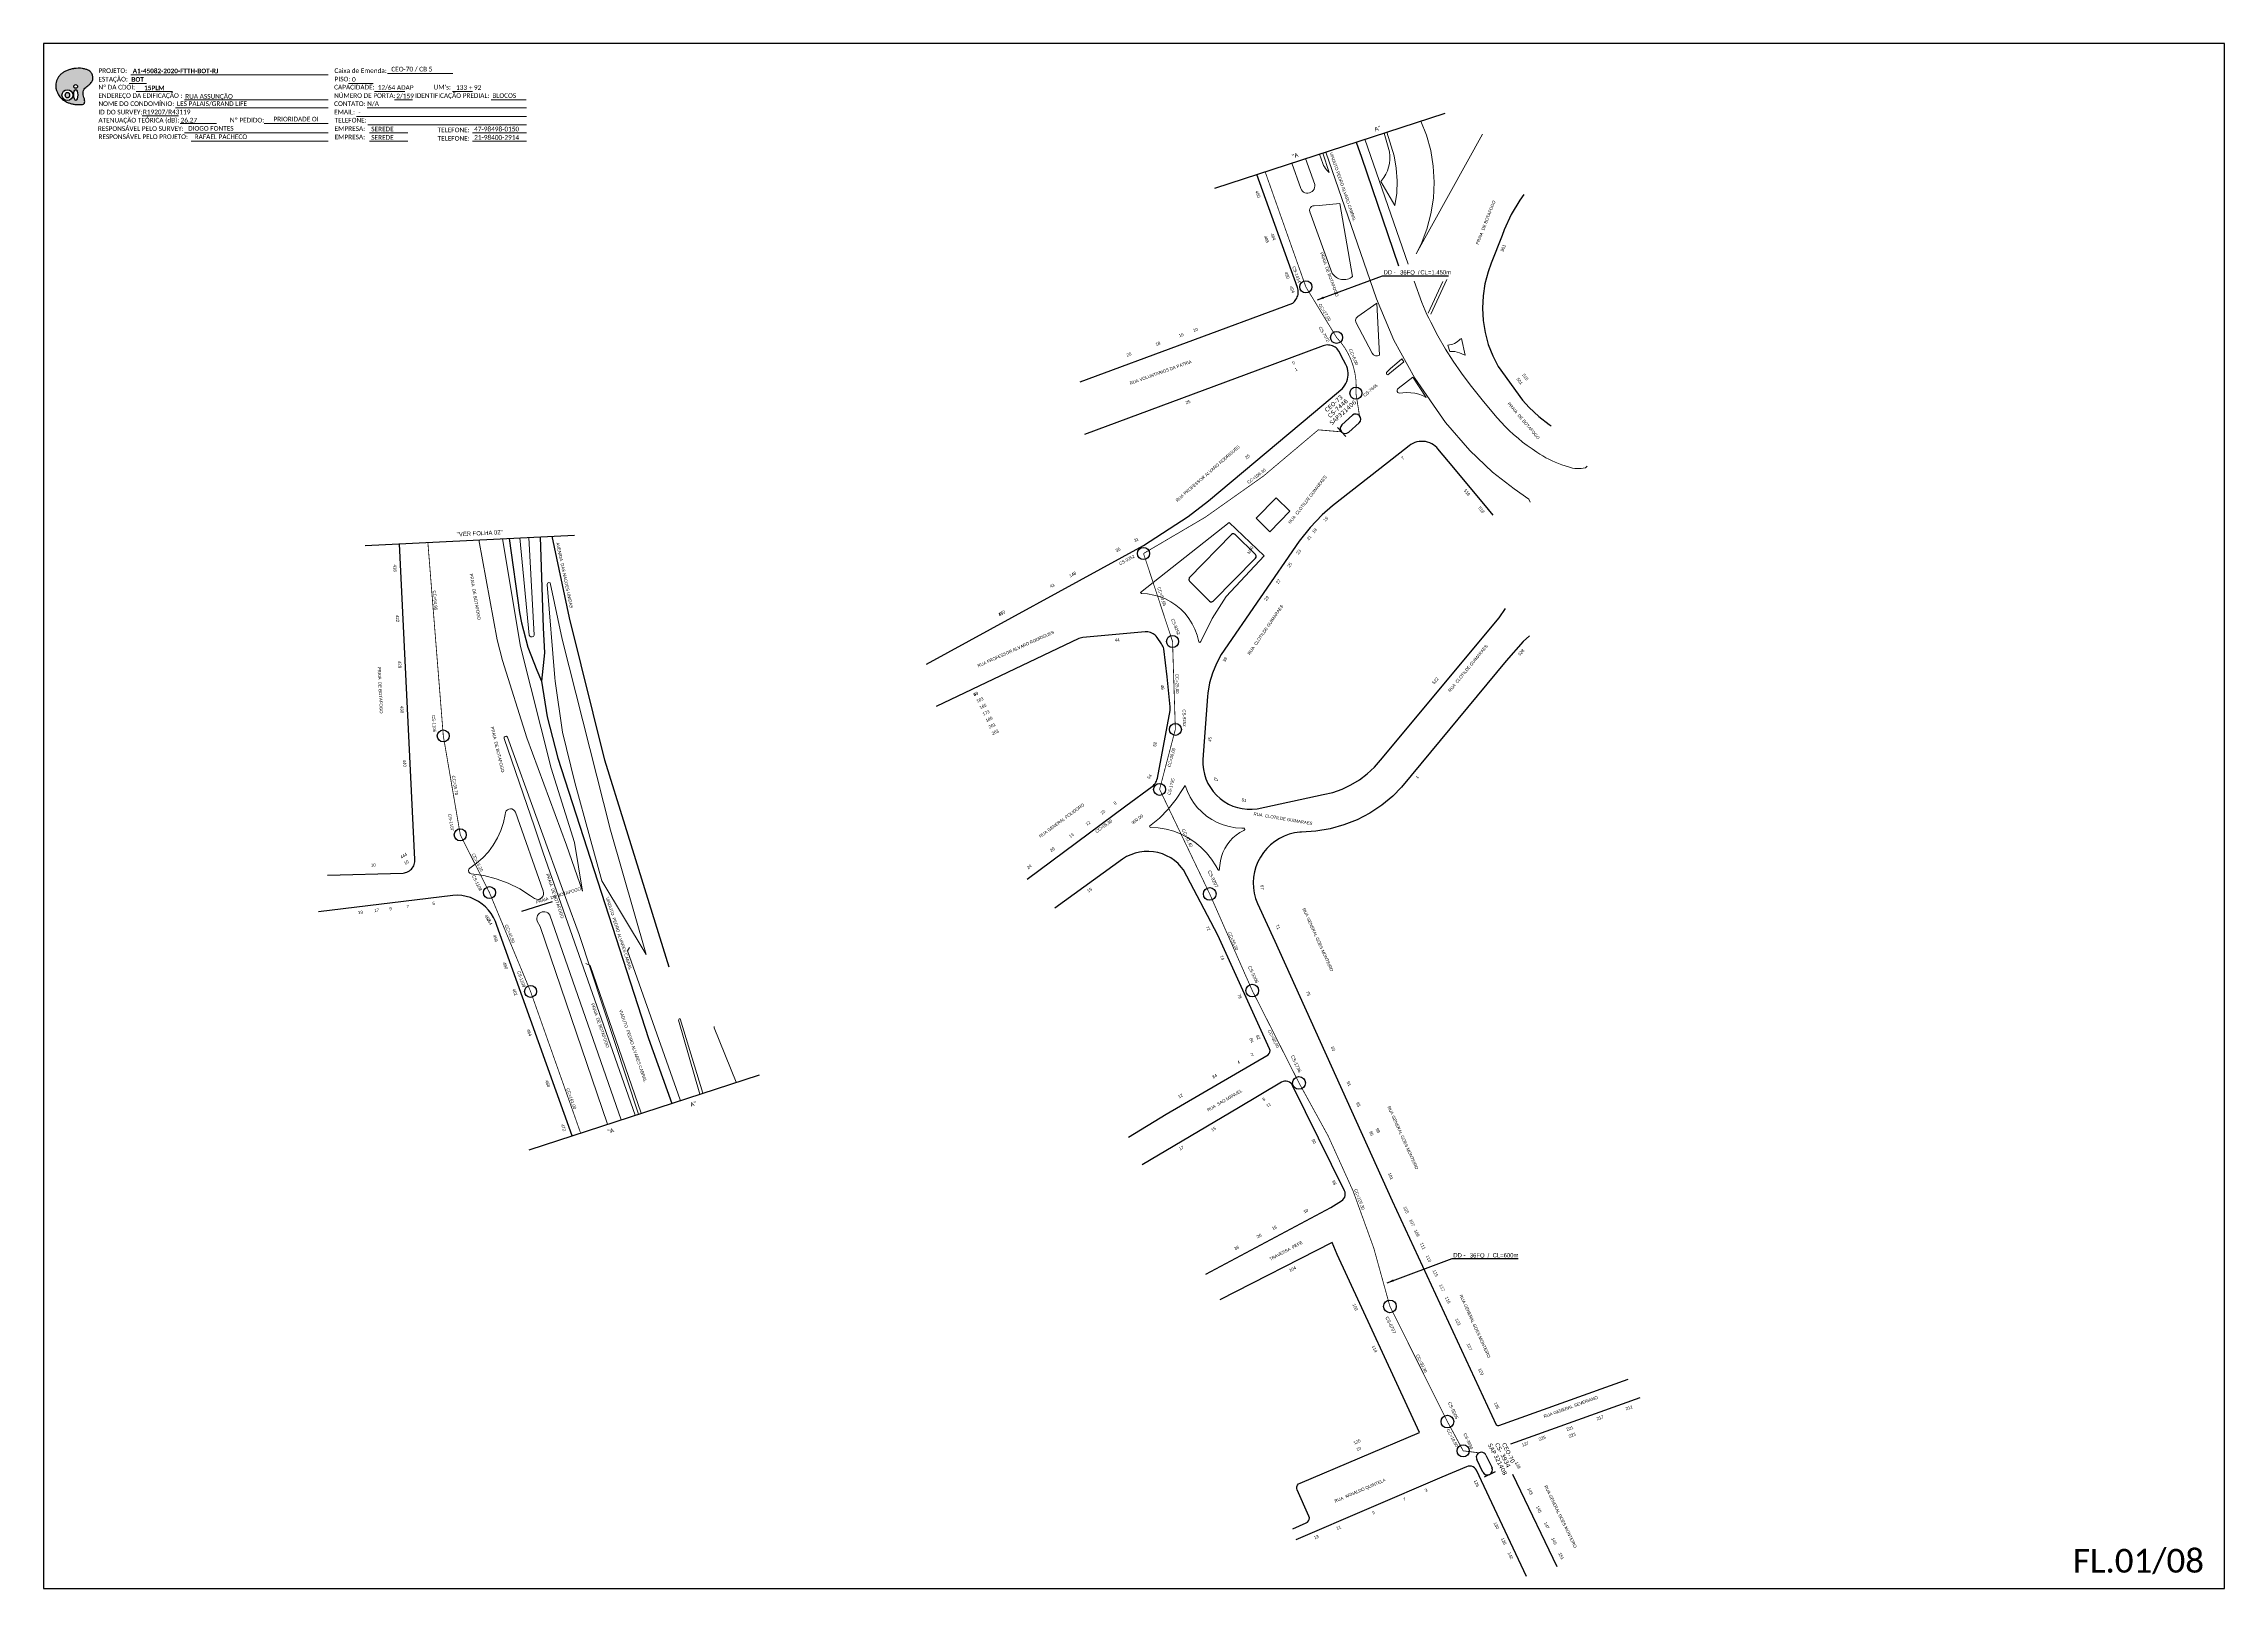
# Model space of a CAD drawing. Header units: inches. Extents: x 10034 to 13570, y 6729 to 9325.
# Drawn here: x 10034 to 10873, y 8731 to 9325 of the extents above; entities that cross this region are included whole.
import ezdxf
from ezdxf.enums import TextEntityAlignment as Align

# ---------------------------------------------------------------- set-up
doc = ezdxf.new("R2010")
doc.units = ezdxf.units.IN
doc.header["$MEASUREMENT"] = 0
for name, color, linetype in [('20.4-CEOS', 1, 'Continuous'), ('ALINHAMENTO PREDIAL', 120, 'Continuous'), ('CAIXAS SUB.', 7, 'Continuous'), ('CANTEIRO', 98, 'Continuous'), ('Legenda', 1, 'Continuous'), ('METRAGEM', 7, 'Continuous'), ('ml', 1, 'Continuous'), ('NOME LOGRADOURO', 252, 'Continuous'), ('NUMERAÇÃO', 7, 'Continuous'), ('OBRA DE ARTE', 190, 'Continuous'), ('surveys legendas', 7, 'Continuous')]:
    doc.layers.add(name, color=color, linetype=linetype)
doc.styles.add('ARIAL', font='arial.ttf')
doc.styles.add('siredit', font='verdana.ttf')
doc.styles.add('WMF-Calibri0', font='CALIBRI.TTF')
doc.styles.add('WMF-Calibri1', font='CALIBRIB.TTF')
doc.dimstyles.new('ISO-25', dxfattribs={"dimtxt": 2.5, "dimasz": 2.5, "dimexe": 1.25, "dimexo": 0.625, "dimtad": 1, "dimtxsty": 'Standard', "dimcen": 2.5, "dimadec": 0, "dimazin": 0, "dimtfac": 1, "dimtmove": 0, "dimatfit": 3, "dimfxl": 0, "dimarcsym": 0})

# ---------------------------------------------------------------- blocks, each defined once
blk = doc.blocks.new('OI')
h = blk.add_hatch(color=40)
edge = h.paths.add_edge_path()
edge.add_spline(control_points=[(4.35, -0.67), (3.92, -0.99), (3.26, -1.5), (2.81, -2.59), (2.9, -3.5), (3.06, -4.27), (3.31, -4.85), (3.37, -5.39), (3.4, -5.88), (3.2, -6.4), (2.54, -6.61), (1.65, -6.63), (0.55, -6.67), (-0.56, -6.42), (-1.61, -6.14), (-2.77, -5.61), (-3.92, -4.77), (-4.89, -3.7), (-5.34, -2.65), (-5.6, -1.94), (-5.85, -0.96), (-5.71, 0.47), (-5.1, 2.02), (-4.14, 3.02), (-3.3, 3.61), (-2.37, 4.16), (-1.36, 4.44), (-0.56, 4.7), (0.79, 4.85), (2.24, 4.97), (3.79, 4.57), (4.67, 4.21), (5.44, 3.65), (5.76, 2.99), (6.03, 2.21), (6.01, 1.46), (5.72, 0.64), (5.31, 0.08), (4.88, -0.38), (4.51, -0.55), (4.35, -0.67)], knot_values=[0, 0, 0, 0, 1.60434, 2.417191, 3.427595, 4.282808, 4.776746, 5.304182, 5.888771, 6.258406, 6.858137, 7.79129, 8.986195, 10.124242, 11.187857, 12.242908, 13.953784, 15.414161, 16.515391, 17.349188, 17.675853, 19.552021, 21.515531, 22.568638, 23.63245, 24.621084, 25.782718, 26.745347, 27.142653, 29.870543, 31.004649, 31.921532, 32.709589, 33.801391, 34.042471, 35.192333, 35.971461, 36.628871, 37.254359, 37.836911, 37.836911, 37.836911, 37.836911], degree=3, periodic=0)
h.paths.add_polyline_path([(1.13, -0.87, -1), (-0.04, -0.87, -1)], flags=16)
edge = h.paths.add_edge_path(flags=16)
edge.add_ellipse((0.56, -3.59), major_axis=(-0.02, 1.71), ratio=0.361305, start_angle=0, end_angle=360)
h.paths.add_polyline_path([(-0.36, -3.62, -1), (-3.8, -3.62, -1)], flags=16)
edge = h.paths.add_edge_path(flags=0)
edge.add_ellipse((-2.08, -3.62), major_axis=(0, 0.885), ratio=0.758294, start_angle=0, end_angle=360)
at = {"color": 40}
for centre, radius in [((-2.08, -3.62), 1.72), ((0.54, -0.87), 0.587)]:
    blk.add_circle(centre, radius, dxfattribs=at)
blk.add_ellipse((-2.08, -3.62), major_axis=(0, 0.885), ratio=0.758294, start_param=-3.141592653589792, end_param=3.141592653589792, dxfattribs=at)
blk.add_ellipse((0.56, -3.59), major_axis=(-0.02, 1.71), ratio=0.361305, dxfattribs=at)
at = {"color": 40, "start_tangent": (-0.800898, -0.598801), "end_tangent": (-0.800898, -0.598801)}
blk.add_spline([(4.35, -0.67), (3.2, -1.78), (2.9, -2.54), (2.92, -3.55), (3.12, -4.38), (3.28, -4.85), (3.37, -5.37), (3.35, -5.95), (3.2, -6.29), (2.66, -6.55), (1.73, -6.63), (0.54, -6.62), (-0.58, -6.41), (-1.6, -6.11), (-2.56, -5.67), (-3.95, -4.67), (-4.89, -3.56), (-5.37, -2.56), (-5.64, -1.78), (-5.72, -1.46), (-5.63, 0.42), (-4.84, 2.22), (-4.13, 2.99), (-3.27, 3.62), (-2.4, 4.09), (-1.3, 4.47), (-0.37, 4.72), (0.02, 4.77), (2.75, 4.8), (3.85, 4.53), (4.69, 4.16), (5.31, 3.68), (5.85, 2.73), (5.93, 2.5), (5.94, 1.35), (5.67, 0.62), (5.29, 0.08), (4.84, -0.36), (4.35, -0.67)], degree=3, dxfattribs=at)

msp = doc.modelspace()

# ---------------------------------------------------------------- linework, layer by layer
for points in [[(10034.08, 8730.9), (10872.65, 8730.9), (10872.65, 9324.9), (10034.08, 9324.9), (10034.08, 8730.9)], [(10484.42, 9269.28), (10573, 9298.17)], [(10157.7, 9131.88), (10238.26, 9135.87)], [(10220.77, 8899.54), (10309.36, 8928.43)]]:
    msp.add_lwpolyline(points)
at = {"color": 7, "lineweight": 0}
for points in [[(10067.04, 9309.58), (10073.59, 9309.58)], [(10067.56, 9312.86), (10143.53, 9312.86)], [(10151.33, 9309.62), (10160.81, 9309.62)], [(10166.37, 9313.35), (10191.5, 9313.35)], [(10069.7, 9306.51), (10083.65, 9306.51)], [(10084.86, 9300.16), (10143.53, 9300.16)], [(10088.27, 9303.27), (10143.53, 9303.27)], [(10158.49, 9300.16), (10219.72, 9300.16)], [(10161.37, 9306.51), (10172.99, 9306.51)], [(10168.96, 9303.27), (10175.9, 9303.27)], [(10191.32, 9306.51), (10198.98, 9306.51)], [(10206.13, 9303.27), (10219.69, 9303.27)], [(10072.02, 9297.1), (10085.97, 9297.1)], [(10086.56, 9294.13), (10100.5, 9294.13)], [(10118.89, 9294.14), (10143.38, 9294.14)], [(10119.39, 9294.14), (10143.54, 9294.14)], [(10154.45, 9296.92), (10219.72, 9296.92)], [(10158.74, 9293.69), (10219.72, 9293.69)], [(10088.27, 9290.58), (10143.53, 9290.58)], [(10090.76, 9287.34), (10143.53, 9287.34)], [(10159.35, 9290.58), (10174.14, 9290.58)], [(10159.35, 9287.34), (10174.14, 9287.34)], [(10198.95, 9290.58), (10219.72, 9290.58)], [(10198.95, 9287.34), (10219.72, 9287.34)]]:
    msp.add_lwpolyline(points, dxfattribs=at)
at = {"color": 1, "const_width": 0.3}
for points in [[(10531.25, 9211.92), (10519.44, 9231.37), (10503.8, 9275.6)], [(10538.69, 9190.5), (10540.08, 9181.84)], [(10533.2, 9175.61), (10524.24, 9176.39)], [(10240.57, 8906), (10221.32, 8960.45), (10205.53, 8998.43), (10194.31, 9020.67), (10187.78, 9058.67), (10181.84, 9133.08)], [(10516.81, 8925.28), (10498.85, 8960.75), (10482.48, 8997.93), (10463.21, 9038.15)], [(10586.04, 8783.03), (10579.95, 8783.8)]]:
    msp.add_lwpolyline(points, dxfattribs=at)
for points in [[(10538.69, 9190.5, 0.217834), (10531.25, 9211.92, 0.458386)], [(10463.21, 9038.15), (10469.27, 9061.2), (10468.19, 9095.01), (10457.03, 9128.84, 0.063565), (10524.24, 9176.39, 0.063565)], [(10579.95, 8783.8), (10573.88, 8795.02), (10551.77, 8839.35, 0.077574), (10516.81, 8925.28)]]:
    msp.add_lwpolyline(points, format="xyb", dxfattribs=at)
at = {"layer": '20.4-CEOS', "color": 1}
for p, q in [((10533.34, 9178.34), (10537.35, 9181.97)), ((10539.94, 9179.11), (10535.93, 9175.47))]:
    msp.add_line(p, q, dxfattribs=at)
at = {"layer": '20.4-CEOS', "color": 5}
for p, q in [((10587.56, 8775.59), (10585.17, 8780.45)), ((10588.63, 8782.16), (10591.03, 8777.3))]:
    msp.add_line(p, q, dxfattribs=at)
at = {"layer": '20.4-CEOS', "color": 1}
msp.add_lwpolyline([(10531.64, 9177.33), (10534.77, 9173.88)], dxfattribs=at)
at = {"layer": '20.4-CEOS', "color": 5}
msp.add_lwpolyline([(10592.24, 8775.74), (10588.06, 8773.68)], dxfattribs=at)
at = {"layer": '20.4-CEOS', "color": 1}
for centre, start, end in [((10538.65, 9180.54), 312.18802, 132.18802), ((10534.63, 9176.9), 132.18802, 312.18802)]:
    msp.add_arc(centre, 1.93, start, end, dxfattribs=at)
at = {"layer": '20.4-CEOS', "color": 5}
for centre, start, end in [((10586.9, 8781.3), 26.26453, 206.26453), ((10589.29, 8776.44), 206.26453, 26.26453)]:
    msp.add_arc(centre, 1.93, start, end, dxfattribs=at)
at = {"layer": 'ALINHAMENTO PREDIAL'}
for points in [[(10432.63, 9194.85), (10514.48, 9225.15), (10515.12, 9225.69), (10515.65, 9226.56), (10515.92, 9227.01), (10516.14, 9227.48), (10516.31, 9227.97), (10516.43, 9228.48), (10516.5, 9229), (10516.51, 9229.52), (10516.47, 9230.05), (10516.37, 9230.56), (10516.22, 9231.06), (10500.62, 9274.56)], [(10603.29, 9266.83), (10601.72, 9264.73), (10598.45, 9259.22), (10595.75, 9253.36), (10594.92, 9251.14), (10590.74, 9240.45), (10589.53, 9237.14), (10588.32, 9232.55), (10587.59, 9227.89), (10587.36, 9223.18), (10587.62, 9218.47), (10588.37, 9213.81), (10589.61, 9209.25), (10591.32, 9204.85), (10593.44, 9200.72), (10602.82, 9187.79), (10605.31, 9184.95), (10608.98, 9181.48), (10612.97, 9178.41), (10613.73, 9177.94)], [(10373.59, 9086.3), (10457.07, 9131.86), (10474.14, 9143.04), (10481.99, 9149.11), (10526.37, 9186.29), (10532.84, 9191.71), (10533.39, 9192.22), (10533.95, 9192.84), (10534.44, 9193.52), (10534.85, 9194.25), (10535.19, 9195.02), (10535.44, 9195.81), (10535.61, 9196.63), (10535.69, 9197.47), (10535.69, 9198.31), (10535.59, 9199.14), (10535.41, 9199.96), (10535.15, 9200.75), (10534.81, 9201.51), (10533.97, 9203.13), (10532.11, 9206.7), (10531.81, 9207.12), (10531.46, 9207.52), (10531.08, 9207.87), (10530.66, 9208.18), (10530.21, 9208.45), (10529.73, 9208.67), (10529.24, 9208.84), (10528.73, 9208.95), (10528.21, 9209.01), (10527.68, 9209.02), (10527.16, 9208.97), (10526.65, 9208.86), (10526.15, 9208.71), (10500.98, 9199.36), (10434.35, 9174.62)], [(10591.51, 9143.54), (10589.69, 9145.72), (10576.37, 9161.72), (10570.24, 9169.09), (10569.84, 9169.54), (10569.22, 9170.11), (10568.55, 9170.61), (10567.83, 9171.04), (10567.07, 9171.39), (10566.28, 9171.66), (10565.47, 9171.85), (10564.64, 9171.95), (10563.8, 9171.96), (10562.96, 9171.89), (10562.14, 9171.73), (10561.34, 9171.48), (10560.57, 9171.15), (10559.84, 9170.75), (10559.15, 9170.27), (10550.82, 9163.73), (10529.65, 9147.12), (10525.77, 9143.77), (10521.05, 9138.88), (10516.87, 9133.52), (10486.94, 9090.02), (10485.06, 9086.53), (10483.56, 9082.85), (10482.45, 9079.05), (10481.74, 9075.14), (10481.6, 9073.82), (10479.88, 9049.61), (10479.87, 9047.72)], [(10143.31, 9005.18), (10172.28, 9005.97), (10172.8, 9006.04), (10173.3, 9006.16), (10173.8, 9006.33), (10174.27, 9006.56), (10174.72, 9006.83), (10175.13, 9007.15), (10175.51, 9007.51), (10175.86, 9007.9), (10176.15, 9008.33), (10176.4, 9008.79), (10176.61, 9009.27), (10176.76, 9009.78), (10176.85, 9010.29), (10176.89, 9011.2), (10170.92, 9132.53)], [(10474.47, 9118.71), (10474.73, 9118.26), (10482.37, 9110.49), (10482.82, 9110.24), (10483.34, 9110.24), (10483.78, 9110.5), (10500.14, 9126.98), (10500.39, 9127.43), (10500.39, 9127.95), (10500.12, 9128.39), (10492.22, 9136.18), (10491.77, 9136.43), (10491.25, 9136.42), (10490.81, 9136.16), (10474.55, 9119.42), (10474.47, 9118.71)], [(10479.87, 9047.72), (10480.06, 9045.83), (10480.44, 9043.98), (10481.02, 9042.18), (10481.78, 9040.45), (10482.72, 9038.81), (10483.82, 9037.27), (10485.08, 9035.86), (10486.49, 9034.59), (10488.01, 9033.47), (10489.65, 9032.51), (10491.37, 9031.74), (10493.17, 9031.15), (10495.02, 9030.74), (10496.9, 9030.54), (10498.79, 9030.53), (10500.67, 9030.72), (10526.08, 9036.12), (10529.77, 9036.98), (10533.35, 9038.22), (10536.78, 9039.83), (10540.03, 9041.78), (10543.05, 9044.07), (10545.82, 9046.66), (10548.14, 9049.32), (10593.76, 9104.11), (10596.25, 9107.72)], [(10412.25, 9003.63), (10450.26, 9031.79), (10460.41, 9039.29), (10460.81, 9039.62), (10461.18, 9040), (10461.51, 9040.41), (10461.79, 9040.85), (10462.02, 9041.32), (10462.21, 9041.81), (10462.35, 9042.39), (10467.24, 9068.43), (10467.3, 9068.95), (10467.29, 9069.88), (10466.08, 9081.46), (10464.8, 9092.18), (10464.67, 9092.69), (10464.49, 9093.18), (10464.26, 9093.65), (10463.99, 9094.09), (10462.23, 9096.6), (10461.9, 9097.01), (10461.54, 9097.39), (10461.14, 9097.72), (10460.71, 9098.01), (10460.24, 9098.26), (10459.76, 9098.45), (10459.25, 9098.6), (10458.74, 9098.69), (10458.22, 9098.72), (10457.69, 9098.7), (10433.7, 9096.57), (10433.19, 9096.47), (10432.69, 9096.32), (10432.2, 9096.12), (10377.25, 9069.97)], [(10605.41, 9097.12), (10603.01, 9094.94), (10596.49, 9087.61), (10556.24, 9038.93), (10552.91, 9035.59), (10548.67, 9032.08), (10544.07, 9029.04), (10539.19, 9026.49), (10534.07, 9024.47), (10528.76, 9022.99), (10523.33, 9022.08), (10517.83, 9021.74), (10517.08, 9021.68), (10515.04, 9021.38), (10513.05, 9020.87), (10511.12, 9020.15), (10509.27, 9019.24), (10507.53, 9018.14), (10505.91, 9016.86), (10504.44, 9015.42), (10503.13, 9013.83), (10501.99, 9012.11), (10501.03, 9010.29), (10500.27, 9008.37), (10499.72, 9006.39), (10499.38, 9004.36), (10499.25, 9002.3), (10499.33, 9000.24), (10499.63, 8998.21), (10500.14, 8996.21), (10500.86, 8994.28), (10507.56, 8979.77), (10552.69, 8879.9), (10592.65, 8793.74), (10593.11, 8793.51), (10593.64, 8793.55), (10643.39, 8811.37)], [(10451.25, 8904.41), (10465.76, 8913.22), (10504.99, 8936.04), (10505.39, 8936.52), (10505.63, 8937.11), (10505.67, 8937.73), (10505.52, 8938.34), (10485.66, 8982.05), (10472.4, 9007.14), (10471.51, 9008.28), (10470.29, 9009.58), (10468.94, 9010.74), (10467.48, 9011.76), (10465.92, 9012.61), (10464.28, 9013.3), (10462.57, 9013.81), (10460.83, 9014.14), (10459.05, 9014.29), (10457.27, 9014.25), (10455.51, 9014.03), (10453.77, 9013.62), (10452.09, 9013.03), (10450.48, 9012.27), (10448.96, 9011.35), (10422.97, 8992.43)], [(10237.38, 8904.95), (10208.4, 8985.75), (10207.83, 8987.36), (10207.1, 8988.9), (10206.2, 8990.36), (10205.16, 8991.71), (10203.99, 8992.95), (10202.69, 8994.06), (10201.28, 8995.03), (10199.78, 8995.84), (10198.2, 8996.5), (10196.56, 8996.98), (10194.88, 8997.29), (10193.18, 8997.43), (10191.47, 8997.38), (10139.83, 8991.03)], [(10480.93, 8851.74), (10529.07, 8877.34), (10533.21, 8879.97), (10533.69, 8880.36), (10534.09, 8880.84), (10534.39, 8881.39), (10534.56, 8882), (10534.6, 8882.62), (10534.51, 8883.24), (10534.29, 8883.83), (10514.33, 8924.29), (10514.04, 8924.76), (10513.61, 8925.22), (10513.1, 8925.58), (10512.52, 8925.83), (10511.91, 8925.95), (10511.28, 8925.94), (10510.67, 8925.8), (10510.1, 8925.54), (10493.51, 8915.64), (10456.47, 8893.75)], [(10514.44, 8753.84), (10519.59, 8756.05), (10520.11, 8756.39), (10520.52, 8756.87), (10520.75, 8757.45), (10520.79, 8758.07), (10520.63, 8758.7), (10516.16, 8768.77), (10516, 8769.37), (10516.03, 8770), (10516.25, 8770.58), (10516.65, 8771.07), (10517.21, 8771.42), (10563.21, 8790.79), (10531.44, 8859.31), (10529.54, 8863.89), (10486.34, 8841.82)], [(10598.22, 8786.45), (10648.03, 8804.34)], [(10604.26, 8735.52), (10590.98, 8763.8), (10585.08, 8776.37), (10584.72, 8776.89), (10584.26, 8777.31), (10583.73, 8777.63), (10583.13, 8777.84), (10582.51, 8777.91), (10581.88, 8777.86), (10581.28, 8777.67), (10571.76, 8773.61), (10515.65, 8749.6)], [(10598.89, 8774.8), (10600.41, 8771.57), (10615.93, 8739.33)]]:
    msp.add_lwpolyline(points, dxfattribs=at)
at = {"layer": 'CAIXAS SUB.', "color": 5}
for centre in [(10519.44, 9231.37), (10531.25, 9211.92), (10538.69, 9190.5), (10457.03, 9128.84), (10468.19, 9095.01), (10187.78, 9058.67), (10469.27, 9061.2), (10463.21, 9038.15), (10194.31, 9020.67), (10205.53, 8998.43), (10221.32, 8960.45), (10579.95, 8783.8)]:
    msp.add_circle(centre, 2.31, dxfattribs=at)
at = {"layer": 'CANTEIRO', "lineweight": 20}
for points in [[(10563.71, 9295.14), (10565.88, 9289.75), (10567.48, 9283.83), (10568.45, 9277.78), (10568.78, 9271.65), (10568.47, 9265.53), (10567.52, 9259.47), (10565.95, 9253.55), (10563.76, 9247.82), (10561.88, 9244.1), (10587.41, 9290.14)], [(10548.31, 9271.93), (10553.69, 9262.61), (10554.37, 9267.38), (10554.55, 9272.2), (10554.22, 9277), (10553.39, 9281.75), (10550.65, 9290.88)], [(10549.54, 9290.51), (10551.64, 9283.23), (10551.78, 9281.76), (10551.76, 9280.29), (10551.59, 9278.83), (10551.26, 9277.39), (10550.79, 9276), (10550.18, 9274.66), (10549.43, 9273.39), (10548.31, 9271.93)], [(10514.12, 9278.96), (10517.46, 9269.16), (10517.74, 9268.64), (10518.11, 9268.19), (10518.58, 9267.82), (10519.11, 9267.56), (10519.68, 9267.42), (10520.27, 9267.4), (10520.85, 9267.5), (10521.39, 9267.72), (10521.88, 9268.05), (10522.29, 9268.47), (10522.61, 9268.97), (10522.81, 9269.52), (10522.89, 9270.11), (10522.85, 9270.69), (10519.37, 9280.68)], [(10524.72, 9282.42), (10526, 9278.76), (10526.25, 9278.09), (10526.57, 9277.46), (10526.95, 9276.86), (10527.39, 9276.31), (10527.89, 9275.81), (10528.44, 9275.36), (10525.98, 9282.83)], [(10532.51, 9263.44), (10524.6, 9262.64), (10522.64, 9262.56), (10522.14, 9262.48), (10521.64, 9262.24), (10521.24, 9261.86), (10520.99, 9261.37), (10520.89, 9260.82), (10520.97, 9260.27), (10529.62, 9236.55), (10529.94, 9236.1), (10530.31, 9235.69), (10530.73, 9235.32), (10531.17, 9235), (10531.65, 9234.72), (10532.16, 9234.49), (10532.68, 9234.32), (10533.22, 9234.21), (10533.77, 9234.15), (10534.33, 9234.15), (10534.88, 9234.2), (10535.42, 9234.32), (10535.94, 9234.49), (10536.45, 9234.71), (10536.93, 9234.99), (10537.37, 9235.32), (10532.51, 9263.44)], [(10572.11, 9233.47), (10566.52, 9221.2)], [(10546.76, 9225.08), (10539.42, 9219.96), (10538.85, 9219.35), (10538.58, 9218.56), (10538.65, 9217.73), (10544.93, 9205.88), (10545.47, 9205.24), (10546.22, 9204.88), (10547.05, 9204.85), (10547.82, 9205.16), (10546.76, 9225.08)], [(10574.78, 9206.5), (10575.75, 9206.53), (10576.71, 9206.46), (10577.66, 9206.3), (10578.59, 9206.03), (10579.49, 9205.66), (10580.34, 9205.21), (10580.73, 9205.12), (10579.28, 9211.54), (10578.78, 9211.27), (10578.31, 9210.77), (10577.8, 9210.33), (10577.24, 9209.94), (10576.65, 9209.61), (10576.02, 9209.35), (10575.37, 9209.15), (10574.71, 9209.02), (10574.03, 9208.97), (10574.78, 9206.5)], [(10556.37, 9203.75), (10554.39, 9202.07), (10551.99, 9199.99), (10550.45, 9198.5), (10550.45, 9197.85), (10550.95, 9197.55), (10553.16, 9199.33), (10557.08, 9202.48), (10556.37, 9203.75)], [(10560.54, 9196.63), (10554.89, 9192.29), (10554.68, 9192.07), (10554.52, 9191.68), (10554.56, 9191.17), (10554.78, 9190.81), (10555.03, 9190.62), (10555.32, 9190.52), (10556.73, 9190.64), (10558.27, 9190.74), (10559.81, 9190.67), (10561.33, 9190.45), (10562.83, 9190.06), (10564.27, 9189.53), (10565.65, 9188.84), (10560.54, 9196.63)], [(10500.37, 9142.37), (10505.66, 9137.18), (10513.3, 9145.16), (10508.06, 9150.3), (10500.37, 9142.37)], [(10489.95, 9140.8), (10455.88, 9113.8), (10456.22, 9113.43), (10458.59, 9113.28), (10460.93, 9112.88), (10463.22, 9112.24), (10465.43, 9111.36), (10467.53, 9110.25), (10469.51, 9108.93), (10471.34, 9107.42), (10473, 9105.71), (10474.47, 9103.85), (10475.74, 9101.84), (10476.79, 9099.71), (10477.62, 9097.48), (10478.26, 9094.91), (10478.69, 9094.64), (10479.09, 9094.95), (10483.47, 9103.86), (10488.8, 9112.27), (10503.36, 9127.97), (10489.95, 9140.8)], [(10201.49, 9134.05), (10208.55, 9095.62), (10210.5, 9087.68), (10219.95, 9057.93), (10235.14, 9016.73), (10241.26, 8999)], [(10241.26, 8999), (10238.17, 9017.74), (10229.29, 9046.32), (10217.43, 9093.06), (10210.51, 9134.5)], [(10217.19, 9134.83), (10220.8, 9097.47), (10221.05, 9097.02), (10221.49, 9096.75), (10222, 9096.74), (10222.45, 9096.98), (10222.72, 9097.42), (10220.71, 9135)], [(10248.79, 9002.91), (10265.83, 8974.62), (10252.13, 9022.43), (10233.5, 9095.89), (10228.89, 9117.53), (10228.35, 9117.71), (10227.9, 9117.48), (10227.73, 9116.94), (10230.68, 9081.07), (10230.79, 9079.71), (10233.55, 9060.08), (10238.35, 9040.84), (10244.16, 9019.76), (10248.79, 9002.91)], [(10240.03, 8982.34), (10235.24, 8995.21), (10212.45, 9058.26), (10212.05, 9058.57), (10211.55, 9058.53), (10211.2, 9058.16), (10211.19, 9057.65), (10222.79, 9023.73), (10226.22, 9013.73), (10261.5, 8912.82)], [(10485.69, 9007.16), (10486.18, 9006.99), (10486.38, 9008.93), (10486.61, 9010.62), (10487, 9012.28), (10487.57, 9013.88), (10488.31, 9015.42), (10489.2, 9016.87), (10490.23, 9018.22), (10491.4, 9019.46), (10492.7, 9020.56), (10494.1, 9021.53), (10495.6, 9022.34), (10496.01, 9022.67), (10495.82, 9023.16), (10494.79, 9023.21), (10492.37, 9023.38), (10489.98, 9023.81), (10487.65, 9024.48), (10485.4, 9025.4), (10483.26, 9026.54), (10481.25, 9027.9), (10479.39, 9029.46), (10477.71, 9031.21), (10476.22, 9033.12), (10474.94, 9035.19), (10473.88, 9037.37), (10473.05, 9039.65), (10472.21, 9038.45), (10469.59, 9034.34), (10466.55, 9030.53), (10463.14, 9027.06), (10459.38, 9023.96), (10459.61, 9023.51), (10462.67, 9023.33), (10465.69, 9022.83), (10468.64, 9022.03), (10471.49, 9020.91), (10474.21, 9019.51), (10476.76, 9017.83), (10479.13, 9015.89), (10481.28, 9013.71), (10483.2, 9011.32), (10484.85, 9008.75), (10485.69, 9007.16)], [(10215.48, 9029.37), (10215.19, 9029.9), (10214.74, 9030.33), (10214.18, 9030.6), (10213.56, 9030.69), (10212.95, 9030.58), (10212.4, 9030.28), (10211.96, 9029.83), (10211.69, 9029.27), (10211.57, 9028.44), (10210.89, 9025.34), (10209.89, 9022.34), (10208.58, 9019.45), (10206.98, 9016.72), (10205.11, 9014.16), (10202.97, 9011.82), (10200.6, 9009.72), (10198.03, 9007.87), (10197.64, 9007.52), (10197.43, 9006.95), (10197.53, 9006.35), (10197.92, 9005.88), (10198.49, 9005.67), (10203.37, 9004.97), (10208.15, 9003.75), (10212.77, 9002.05), (10217.19, 8999.87), (10221.36, 8997.25), (10222.89, 8996.13), (10223.57, 8995.88), (10224.29, 8995.85), (10224.99, 8996.04), (10225.59, 8996.44), (10226.04, 8997.01), (10226.3, 8997.68), (10226.33, 8998.41), (10226.13, 8999.11), (10215.48, 9029.37)], [(10256.15, 8911.08), (10228.7, 8989.81), (10228.34, 8990.28), (10227.92, 8990.64), (10227.42, 8990.91), (10226.88, 8991.07), (10226.32, 8991.11), (10225.76, 8991.04), (10225.23, 8990.85), (10224.76, 8990.55), (10224.35, 8990.17), (10224.03, 8989.7), (10223.82, 8989.18), (10223.71, 8988.63), (10223.73, 8988.07), (10223.86, 8987.52)], [(10223.86, 8987.52), (10225.01, 8985.44), (10250.92, 8909.37)], [(10262.8, 8913.24), (10240.03, 8982.34)], [(10287.52, 8921.31), (10278.92, 8949.89), (10278.41, 8949.9), (10278.19, 8949.44), (10286.43, 8920.95)], [(10291.89, 8946.96), (10291.94, 8946.46), (10300.4, 8925.51)]]:
    msp.add_lwpolyline(points, dxfattribs=at)
at = {"layer": 'ml', "color": 5}
for centre in [(10482.48, 8997.93), (10498.85, 8960.75), (10516.81, 8925.28), (10551.77, 8839.35), (10573.88, 8795.02)]:
    msp.add_circle(centre, 2.44, dxfattribs=at)
at = {"layer": 'NOME LOGRADOURO'}
for points in [[(10538.82, 9287.02), (10540.87, 9281.26), (10555.11, 9239.47)], [(10213.15, 9134.63), (10217.06, 9106.17), (10217.83, 9102.13), (10220.34, 9092.88), (10223.79, 9083.94), (10225.59, 9079.75)], [(10224.96, 9135.21), (10226.14, 9100.29), (10226.69, 9090.59), (10225.59, 9079.75), (10227.77, 9066.03), (10231.78, 9050.13), (10266.72, 8942.3), (10275.59, 8917.41)], [(10274.62, 8969.78), (10257.66, 9024.29), (10249.84, 9049.42), (10236.28, 9104.04), (10229.6, 9135.44)], [(10217.99, 8991.35), (10229.78, 8994.99)]]:
    msp.add_lwpolyline(points, dxfattribs=at)
at = {"layer": 'OBRA DE ARTE', "lineweight": 20}
for points in [[(10527.09, 9283.19), (10546.61, 9226.78), (10553.22, 9210.83), (10561.41, 9196.31), (10573.12, 9179.26), (10582.52, 9168.48), (10591.25, 9160.08), (10599.56, 9153.67), (10605.23, 9149.78), (10605.72, 9148.53)], [(10542.13, 9288.1), (10558.81, 9240.08)], [(10561.15, 9233.51), (10564.07, 9225.36), (10564.66, 9223.81), (10565.3, 9222.27), (10565.99, 9220.76), (10566.73, 9219.27), (10567.52, 9217.81), (10570.25, 9212.6), (10573.11, 9207.47), (10576.15, 9202.79), (10579.32, 9198.21), (10582.62, 9193.72), (10587.74, 9187.32), (10593.04, 9181.06), (10594.53, 9179.37), (10596.08, 9177.73), (10597.68, 9176.15), (10599.33, 9174.61), (10601.03, 9173.13), (10602.78, 9171.71), (10604.58, 9170.35), (10606.41, 9169.04), (10608.29, 9167.8), (10609.41, 9167.06), (10610.56, 9166.35), (10611.72, 9165.68), (10612.91, 9165.05), (10614.12, 9164.46), (10615.35, 9163.91), (10616.59, 9163.4), (10617.85, 9162.93), (10619.13, 9162.5), (10620.41, 9162.11), (10621.21, 9161.88), (10622.01, 9161.69), (10622.83, 9161.56), (10623.65, 9161.49), (10624.48, 9161.47), (10625.31, 9161.5), (10626.13, 9161.59), (10626.94, 9161.74), (10627.62, 9162.45)], [(10567.53, 9220.93), (10573.62, 9234.25)], [(10259.35, 8977.29), (10258.65, 8976.07), (10278.83, 8918.75), (10278.92, 8918.5)], [(10242.53, 8971.2), (10244.21, 8970.45), (10263.88, 8913.6)]]:
    msp.add_lwpolyline(points, dxfattribs=at)

# ---------------------------------------------------------------- block references
at = {"color": 7, "xscale": 1.213923925163966, "yscale": 1.213923925163726, "zscale": 1.213923925163967, "rotation": 0.1532896023734424}
msp.add_blockref('OI', (10045.75, 9309.49), dxfattribs=at)

# ---------------------------------------------------------------- texts
at = {"color": 7, "lineweight": 0, "style": 'WMF-Calibri0'}
for s, height, p in [('ESTAÇÃO:', 1.793, (10055.16, 9310.33)), ('PROJETO:', 1.793, (10055.16, 9313.61)), ('Nº DA CDOI:', 1.7927, (10055.16, 9307.26)), ('CAPACIDADE:', 1.7927, (10145.8, 9307.26)), ('Caixa de Emenda:', 1.7927, (10145.91, 9313.61)), ('PISO:', 1.793, (10145.98, 9310.37)), ("UM's:", 1.793, (10184.05, 9307.26)), ('ENDEREÇO DA EDIFICAÇÃO :', 1.7927, (10055.16, 9304.02)), ('NOME DO CONDOMÍNIO:', 1.7927, (10055.16, 9300.91)), ('LES PALAIS/GRAND LIFE', 1.7927, (10085.37, 9300.91)), ('CONTATO: N/A', 1.7927, (10145.8, 9300.91)), ('NÚMERO DE PORTA:', 1.7927, (10145.8, 9304.02)), ('IDENTIFICAÇÃO PREDIAL:', 1.7927, (10176.89, 9304.02)), ('BLOCOS', 1.793, (10206.63, 9304.02)), ('RESPONSÁVEL PELO SURVEY:', 1.7927, (10054.91, 9291.32)), ('ATENUAÇÃO TEÓRICA (dB):', 1.7927, (10055.16, 9294.56)), ('ID DO SURVEY:', 1.7927, (10055.16, 9297.67)), ('26,27', 1.793, (10086.77, 9294.56)), ('Nº PEDIDO:', 1.793, (10105.74, 9294.57)), ('EMAIL:', 1.793, (10145.8, 9297.67)), ('TELEFONE:', 1.793, (10145.99, 9294.56)), ('EMPRESA:', 1.793, (10145.99, 9291.32)), ('TELEFONE:', 1.793, (10185.59, 9290.82)), ('RESPONSÁVEL PELO PROJETO:', 1.7927, (10055.16, 9288.21)), ('EMPRESA:', 1.793, (10145.99, 9288.09)), ('TELEFONE:', 1.793, (10185.59, 9287.58))]:
    msp.add_text(s, height=height, dxfattribs=at).set_placement(p)
at = {"color": 7, "linetype": 'Continuous'}
for s, height, style, p in [('BOT', 1.793, 'WMF-Calibri1', (10067.84, 9310.23)), ('A1-45082-2020-FTTH-BOT-RJ', 1.7927, 'WMF-Calibri1', (10068.35, 9313.51)), ('0', 1.79, 'WMF-Calibri0', (10152.68, 9310.22)), ('12/64 ADAP', 1.793, 'WMF-Calibri0', (10162.55, 9307.13)), ('CEO-70 / CB 5', 1.7927, 'WMF-Calibri0', (10167.77, 9314.19)), ('133 + 92', 1.793, 'WMF-Calibri0', (10192.67, 9307.11)), ('RUA ASSUNÇÃO', 1.7927, 'WMF-Calibri0', (10088.54, 9303.73)), ('2/159', 1.793, 'WMF-Calibri0', (10169.71, 9303.87)), ('R19207/R43119', 1.7927, 'WMF-Calibri0', (10072.29, 9297.71)), ('DIOGO FONTES', 1.7927, 'WMF-Calibri0', (10089.67, 9291.42)), ('-', 1.79, 'WMF-Calibri0', (10155.15, 9297.52)), ('SEREDE', 1.793, 'WMF-Calibri0', (10160.05, 9291.17)), ('47-98498-0150', 1.7927, 'WMF-Calibri0', (10199.65, 9291.17)), ('RAFAEL PACHECO', 1.7927, 'WMF-Calibri0', (10092.16, 9288.18)), ('SEREDE', 1.793, 'WMF-Calibri0', (10160.05, 9287.94)), ('21-98400-2914', 1.7927, 'WMF-Calibri0', (10199.65, 9287.94)), ('FL.01/08', 9.118, 'WMF-Calibri0', (10814.42, 8736.97))]:
    msp.add_text(s, height=height, dxfattribs=dict(at, style=style)).set_placement(p)
at = {"color": 7, "linetype": 'Continuous', "style": 'WMF-Calibri1'}
msp.add_text('15PLM', height=1.793, dxfattribs=at).set_placement((10076.67, 9306.97), align=Align.CENTER)
at = {"color": 7, "style": 'WMF-Calibri0'}
msp.add_text('PRIORIDADE OI', height=1.7927, dxfattribs=at).set_placement((10122.46, 9294.98))
at = {"layer": '20.4-CEOS', "color": 1, "style": 'siredit'}
for tag, text, p in [('CEO-73', 'CEOSXXX', (10529.58, 9187.12)), ('CS-7446', 'CS-XXXX', (10531.17, 9185.24))]:
    msp.add_attdef(tag, text=text, height=1.636, rotation=42.18802, dxfattribs=at).set_placement(p, align=Align.TOP_CENTER)
msp.add_attdef('SAP321406', text='', height=1.64, rotation=42.18802, dxfattribs=at).set_placement((10533.69, 9183.03), align=Align.MIDDLE_CENTER)
at = {"layer": '20.4-CEOS', "color": 5, "style": 'siredit'}
for tag, p in [('SAP', (10591.09, 8784.59)), ('321408', (10594.3, 8778.41))]:
    msp.add_attdef(tag, text='', height=1.64, rotation=296.26453, dxfattribs=at).set_placement(p, align=Align.MIDDLE_CENTER)
for tag, text, p in [('CS-', 'CS-XXXX', (10594.42, 8785.4)), ('3934', 'CS-XXXX', (10596.99, 8780.42)), ('CEO-70', 'CEOSXXX', (10598.1, 8783.36))]:
    msp.add_attdef(tag, text=text, height=1.636, rotation=296.26453, dxfattribs=at).set_placement(p, align=Align.TOP_CENTER)
at = {"layer": 'CAIXAS SUB.', "color": 5, "style": 'ARIAL'}
for s, rotation, p in [('CS-1414', 289.73157, (10514.21, 9239.04)), ('CS-7072', 300.2934, (10524.3, 9215.67)), ('CS-7446', 39.95326, (10542.09, 9188.99)), ('CS-9252', 28.62243, (10447.97, 9124.25)), ('CS-9252', 292.30863, (10467.57, 9103.51)), ('CS-1106', 274.56333, (10183.37, 9066.68)), ('CS-9252', 271.82175, (10472.02, 9068.88)), ('CS-1735', 75.27719, (10467.35, 9035.82)), ('CS-1107', 279.74927, (10189.61, 9028.6)), ('CS-1108', 296.77201, (10198.72, 9004.88)), ('CS-1109', 289.73157, (10216.08, 8968.12)), ('CS-3934', 295.144, (10579.97, 8790.22))]:
    msp.add_text(s, height=1.2, rotation=rotation, dxfattribs=at).set_placement(p)
at = {"layer": 'Legenda', "color": 7, "style": 'ARIAL'}
for s, height, rotation, p in [("''A                                                 A''", 1.6278, 18.06321, (10531.16, 9287.04)), ('DD -', 1.628, 359.96836, (10551.66, 9236.97)), ('36FO', 1.628, 359.96836, (10558.52, 9236.91)), ('/', 1.63, 359.96836, (10562.84, 9236.93)), ('CL=1.450m', 1.628, 359.96836, (10569.41, 9236.96)), ("''VER FOLHA 02''", 1.6278, 2.83688, (10201.77, 9136.66)), ("''A                                                 A''", 1.6278, 18.06321, (10268.02, 8911.99)), ('DD -', 1.628, 359.96836, (10578.49, 8859.01)), ('36FO', 1.628, 359.96836, (10585.35, 8858.94)), ('/', 1.63, 359.96836, (10589.67, 8858.97)), ('CL=600m', 1.628, 359.96836, (10596.23, 8859))]:
    msp.add_text(s, height=height, rotation=rotation, dxfattribs=at).set_placement(p, align=Align.MIDDLE_CENTER)
at = {"layer": 'METRAGEM', "color": 3, "style": 'ARIAL'}
for s, rotation, p in [('CC=27,00', 301.2722, (10524.24, 9224.48)), ('CC=6,00', 293.46503, (10535.93, 9207.25)), ('CC=106,30', 37.2693, (10497.43, 9155.54)), ('CC=50,65', 288.26076, (10462.27, 9115.75)), ('CC=94,95', 274.56333, (10183.76, 9114.57)), ('CC=25,80', 271.82175, (10469.28, 9082.57)), ('CC=30,00', 75.27719, (10467.39, 9046.58)), ('CC=35,70', 279.74927, (10191.05, 9043.33)), ('CC=55,30', 36.44982, (10439.04, 9021.23)), ('900,00', 37.2693, (10452.96, 9024.59)), ('CC=31,40', 295.59391, (10471.65, 9022.62)), ('CC=15,20', 296.77201, (10198.69, 9013.16)), ('CC=45,50', 292.56248, (10211.36, 8985.88)), ('CC=55,30', 293.77233, (10489.4, 8983.08)), ('CC=30,40', 296.85636, (10504.78, 8945.37)), ('CC=161,00', 289.47773, (10235.02, 8923.04)), ('CC=125,30', 291.10015, (10537.97, 8884.25)), ('CC=30,30', 296.50462, (10561.75, 8820.52)), ('CC=18,90', 298.43463, (10573.45, 8791.83))]:
    msp.add_text(s, height=1.2, rotation=rotation, dxfattribs=at).set_placement(p)
at = {"layer": 'NOME LOGRADOURO'}
for s, rotation, p in [('PRAIA  DE BOTAFOGO', 68.70179, (10585.88, 9247.48)), ('PRAIA  DE BOTAFOGO', 289.76, (10524.86, 9244.44)), ('RUA VOLUNTARIOS DA PATRIA', 19.6152, (10452.02, 9193.71)), ('PRAIA  DE BOTAFOGO', 310.32575, (10596.91, 9186.35)), ('RUA PROFESSOR ALVARO RODRIGUES', 41.12349, (10470.05, 9148.61)), ('RUA  CLOTILDE GUIMARAES', 52.21489, (10513.54, 9140.11)), ('AVENIDA  DAS NACOES UNIDAS', 282.01432, (10231.15, 9132.96)), ('PRAIA  DE BOTAFOGO', 279.98501, (10197.88, 9120.99)), ('RUA  CLOTILDE GUIMARAES', 55.47025, (10497.89, 9089.72)), ('RUA PROFESSOR ALVARO RODRIGUES', 24.21329, (10393.55, 9085.01)), ('RUA  CLOTILDE GUIMARAES', 50.56596, (10574.96, 9075.46)), ('PRAIA  DE BOTAFOGO', 272.81767, (10162.49, 9085.31)), ('PRAIA  DE BOTAFOGO', 283.30831, (10205.98, 9062.1)), ('RUA GENERAL POLIDORO', 36.39268, (10417.41, 9019.44)), ('RUA  CLOTILDE GUIMARAES', 350.47771, (10499.27, 9028.18)), ('PRAIA  DE BOTAFOGO', 17.15733, (10223.59, 8994.13)), ('PRAIA  DE BOTAFOGO', 289.02, (10227.24, 9005.44)), ('VIADUTO  PEDRO ALVARES CABRAL', 287.95394, (10250.2, 8996.52)), ('RUA GENERAL GOES MONTEIRO', 294.3176, (10518.06, 8992.16)), ('PRAIA  DE BOTAFOGO', 289.3819, (10244.53, 8955.68)), ('VIADUTO  PEDRO ALVARES CABRAL', 289.15977, (10255.34, 8953.23)), ('RUA  SAO MANUEL', 30.38235, (10481.92, 8914.2)), ('RUA GENERAL GOES MONTEIRO', 294.3176, (10550.76, 8916.03)), ('TRAVESSA  PEPE', 27.99643, (10505.85, 8856.87)), ('RUA GENERAL GOES MONTEIRO', 294.3998, (10578.47, 8843.54)), ('RUA GENERAL SEVERIANO', 19.85602, (10611.16, 8796.39)), ('RUA  ARNALDO QUINTELA', 23.20411, (10530.78, 8763.83)), ('RUA GENERAL GOES MONTEIRO', 295.89253, (10611.06, 8770.17))]:
    msp.add_text(s, height=1.2, rotation=rotation, dxfattribs=at).set_placement(p)
at = {"layer": 'NUMERAÇÃO'}
for s, rotation, p in [('480', 289.70479, (10500, 9268.11)), ('488', 289.70479, (10503.3, 9250.78)), ('484', 289.70479, (10505.89, 9251.71)), ('501', 68.64997, (10595.39, 9244.79)), ('490', 289.70479, (10511.21, 9236.88)), ('494', 289.70479, (10513.16, 9231.43)), ('18', 20.32202, (10461.89, 9208.61)), ('16', 20.32202, (10470.88, 9211.94)), ('10', 20.32202, (10476.34, 9213.96)), ('20', 20.32202, (10450.77, 9204.5)), ('0', 20.3891, (10514.53, 9201.45)), ('1', 20.3891, (10515.48, 9198.88)), ('501', 305.93037, (10600.36, 9195.87)), ('515', 305.93037, (10602.58, 9197.48)), ('25', 20.3801, (10473.47, 9186.21)), ('25', 39.97535, (10496.66, 9164.98)), ('7', 38.15535, (10556.69, 9164.83)), ('516', 309.75191, (10580.09, 9152.96)), ('15', 46.03688, (10526.89, 9140.96)), ('518', 309.75191, (10585.62, 9146.31)), ('31', 28.63695, (10453.7, 9133.15)), ('21', 52.07749, (10520.59, 9133.81)), ('19', 52.07749, (10522.68, 9136.49)), ('416', 272.77345, (10168.56, 9124.54)), ('416', 272.77345, (10168.56, 9124.54)), ('35', 28.63695, (10446.68, 9129.32)), ('N30', 60.97285, (10497.9, 9128.52)), ('25', 55.49839, (10513.18, 9123.3)), ('23', 55.49839, (10516.64, 9128.32)), ('41', 28.63695, (10421.47, 9115.56)), ('41', 28.63695, (10421.47, 9115.56)), ('148', 28.63695, (10428.85, 9119.59)), ('27', 55.49839, (10508.84, 9116.99)), ('170', 28.63695, (10401.6, 9104.72)), ('29', 55.49839, (10504.35, 9110.47)), ('422', 272.77345, (10169.52, 9105.16)), ('45', 28.63695, (10401.6, 9104.72)), ('44', 5.07524, (10446.05, 9094.9)), ('528', 48.37152, (10601.76, 9089.39)), ('528', 48.37152, (10601.76, 9089.39)), ('428', 272.77345, (10170.38, 9087.51)), ('39', 61.72064, (10488.43, 9086.97)), ('50', 25.45948, (10391.93, 9073.91)), ('48', 25.45948, (10391.93, 9073.91)), ('48', 25.45948, (10391.93, 9073.91)), ('48', 25.45948, (10391.93, 9073.91)), ('48', 25.45948, (10391.93, 9073.91)), ('163', 25.45948, (10393.12, 9071.43)), ('46', 275.92252, (10463.65, 9078.26)), ('522', 50.24825, (10568.84, 9078.47)), ('430', 272.77345, (10171.24, 9070.19)), ('165', 25.45948, (10394.3, 9068.94)), ('173', 25.45948, (10395.48, 9066.46)), ('189', 25.45948, (10396.66, 9063.98)), ('201', 25.45948, (10397.84, 9061.49)), ('203', 25.45948, (10399.02, 9059.01)), ('45', 85.96823, (10483.12, 9056.43)), ('45', 85.96823, (10483.12, 9056.43)), ('440', 272.77345, (10172.25, 9049.5)), ('52', 79.40462, (10461.82, 9054.47)), ('54', 51.19858, (10459.21, 9041.93)), ('47', 293.68276, (10483.86, 9042.55)), ('1', 50.44068, (10562.43, 9042.1)), ('8', 36.56153, (10446.05, 9032.1)), ('51', 347.49728, (10494.69, 9033.63)), ('12', 36.56153, (10435.29, 9024.13)), ('10', 36.56153, (10441.03, 9028.38)), ('20', 36.56153, (10421.56, 9013.95)), ('14', 36.56153, (10428.94, 9019.42)), ('10', 1.56021, (10159.94, 9008.39)), ('444', 30.97886, (10171.67, 9011.41)), ('10', 30.97886, (10173.08, 9009.05)), ('24', 36.56153, (10412.71, 9007.39)), ('15', 36.06755, (10435.87, 8998.42)), ('67', 272.17944, (10502.04, 9001.37)), ('19', 7.00923, (10155.08, 8990.14)), ('17', 7.00923, (10161.31, 8990.9)), ('9', 7.00923, (10167.11, 8991.62)), ('7', 7.00923, (10173.75, 8992.43)), ('5', 7.00923, (10183.67, 8993.65)), ('452', 307.58335, (10203.5, 8989.36)), ('454', 301.62168, (10204.31, 8988.19)), ('456', 289.70479, (10206.82, 8981.95)), ('72', 297.82483, (10480.9, 8985.17)), ('71', 294.7521, (10507.79, 8985.84)), ('74', 294.4018, (10486.32, 8973.96)), ('460', 289.70479, (10210.6, 8971.43)), ('460', 289.70479, (10210.6, 8971.43)), ('462', 289.70479, (10214.26, 8961.24)), ('462', 289.70479, (10214.26, 8961.24)), ('78', 294.4018, (10493.05, 8959.14)), ('75', 294.28429, (10519.43, 8960.18)), ('464', 289.70479, (10219.82, 8945.72)), ('84', 294.4018, (10497.7, 8942.26)), ('82', 294.4018, (10500.21, 8943.39)), ('83', 294.28429, (10529.01, 8939)), ('4', 30.1581, (10493.47, 8932.49)), ('2', 30.1581, (10498.63, 8935.48)), ('468', 289.70479, (10226.87, 8926.11)), ('84', 30.1581, (10483.86, 8926.9)), ('91', 294.28429, (10535.08, 8925.56)), ('12', 30.15809, (10470.75, 8919.29)), ('5', 30.84204, (10503.22, 8918.23)), ('11', 30.84204, (10504.63, 8915.86)), ('93', 294.28429, (10538.68, 8917.58)), ('472', 289.70479, (10232.94, 8909.17)), ('15', 30.5935, (10483.47, 8906.51)), ('95', 294.28429, (10543.71, 8906.45)), ('99', 294.28429, (10546.22, 8907.58)), ('17', 30.5935, (10471.1, 8899.2)), ('90', 296.22603, (10521.59, 8903.37)), ('101', 294.28429, (10550.95, 8890.43)), ('101', 294.28429, (10550.95, 8890.43)), ('98', 296.22603, (10529.41, 8887.51)), ('10', 28.01147, (10518.91, 8875.05)), ('105', 294.79499, (10556.86, 8877.45)), ('107', 294.79499, (10559.14, 8872.52)), ('26', 28.01147, (10500.93, 8865.49)), ('18', 28.01147, (10506.82, 8868.62)), ('109', 294.79499, (10560.99, 8868.52)), ('111', 294.79499, (10563.29, 8863.54)), ('36', 28.01147, (10492.24, 8860.87)), ('113', 294.79499, (10565.53, 8858.71)), ('104', 27.07786, (10513.37, 8852.54)), ('115', 294.79499, (10568.13, 8853.08)), ('117', 294.79499, (10570.7, 8847.52)), ('117', 294.79499, (10570.7, 8847.52)), ('108', 294.84461, (10537.33, 8840.06)), ('119', 294.79499, (10572.9, 8842.77)), ('123', 294.79499, (10576.78, 8834.4)), ('114', 294.84461, (10544.78, 8824)), ('127', 294.79499, (10581.21, 8824.81)), ('129', 294.79499, (10585.65, 8815.22)), ('135', 294.79499, (10591.68, 8802.18)), ('217', 19.40858, (10631.49, 8795.48)), ('211', 18.47589, (10642.65, 8799.36)), ('120', 22.8538, (10538.08, 8786.17)), ('225', 19.40858, (10609.22, 8787.64)), ('221', 19.40858, (10619.86, 8791.39)), ('223', 19.40858, (10620.78, 8788.8)), ('10', 22.8538, (10539.14, 8783.64)), ('137', 19.40858, (10602.76, 8785.37)), ('126', 295.05225, (10583.96, 8772.32)), ('139', 295.18747, (10599.82, 8779.29)), ('7', 23.16582, (10557.26, 8764.42)), ('3', 23.16582, (10565.47, 8767.92)), ('143', 295.5902, (10604.58, 8769.23)), ('11', 23.16582, (10531.41, 8753.36)), ('9', 23.16582, (10545.27, 8759.28)), ('130', 295.11362, (10591.58, 8756.05)), ('145', 295.5902, (10607.89, 8762.33)), ('147', 295.5902, (10610.89, 8756.08)), ('13', 23.16582, (10522.86, 8749.7)), ('136', 295.11362, (10594.4, 8750.05)), ('149', 295.5902, (10613.78, 8750.07)), ('142', 295.11362, (10596.99, 8744.53)), ('151', 295.5902, (10616.53, 8744.33))]:
    msp.add_text(s, height=1.2, rotation=rotation, dxfattribs=at).set_placement(p)
at = {"layer": 'OBRA DE ARTE'}
msp.add_text('VIADUTO PEDRO ALVARO CABRAL', height=1.2, rotation=289.08431, dxfattribs=at).set_placement((10528.51, 9282.93))
at = {"layer": 'surveys legendas', "color": 5, "style": 'ARIAL'}
for s, p in [('CS-9207', (10481.66, 9006.63)), ('CS-9206', (10497.13, 8969.89)), ('CS-1736', (10513.62, 8935.55)), ('CS-6707', (10549.97, 8835.09)), ('CS-9205', (10573.99, 8802.29))]:
    msp.add_text(s, height=1.287, rotation=295.41481, dxfattribs=at).set_placement(p)

# ---------------------------------------------------------------- leaders
for points in [[(10523.95, 9226.39), (10548.86, 9235.67), (10574.26, 9235.67)], [(10550.78, 8848.43), (10575.69, 8857.71), (10601.08, 8857.71)]]:
    msp.add_leader(points, dimstyle='ISO-25', override={"dimgap": 0.625, "dimtad": 0})

doc.saveas('drawing.dxf')
